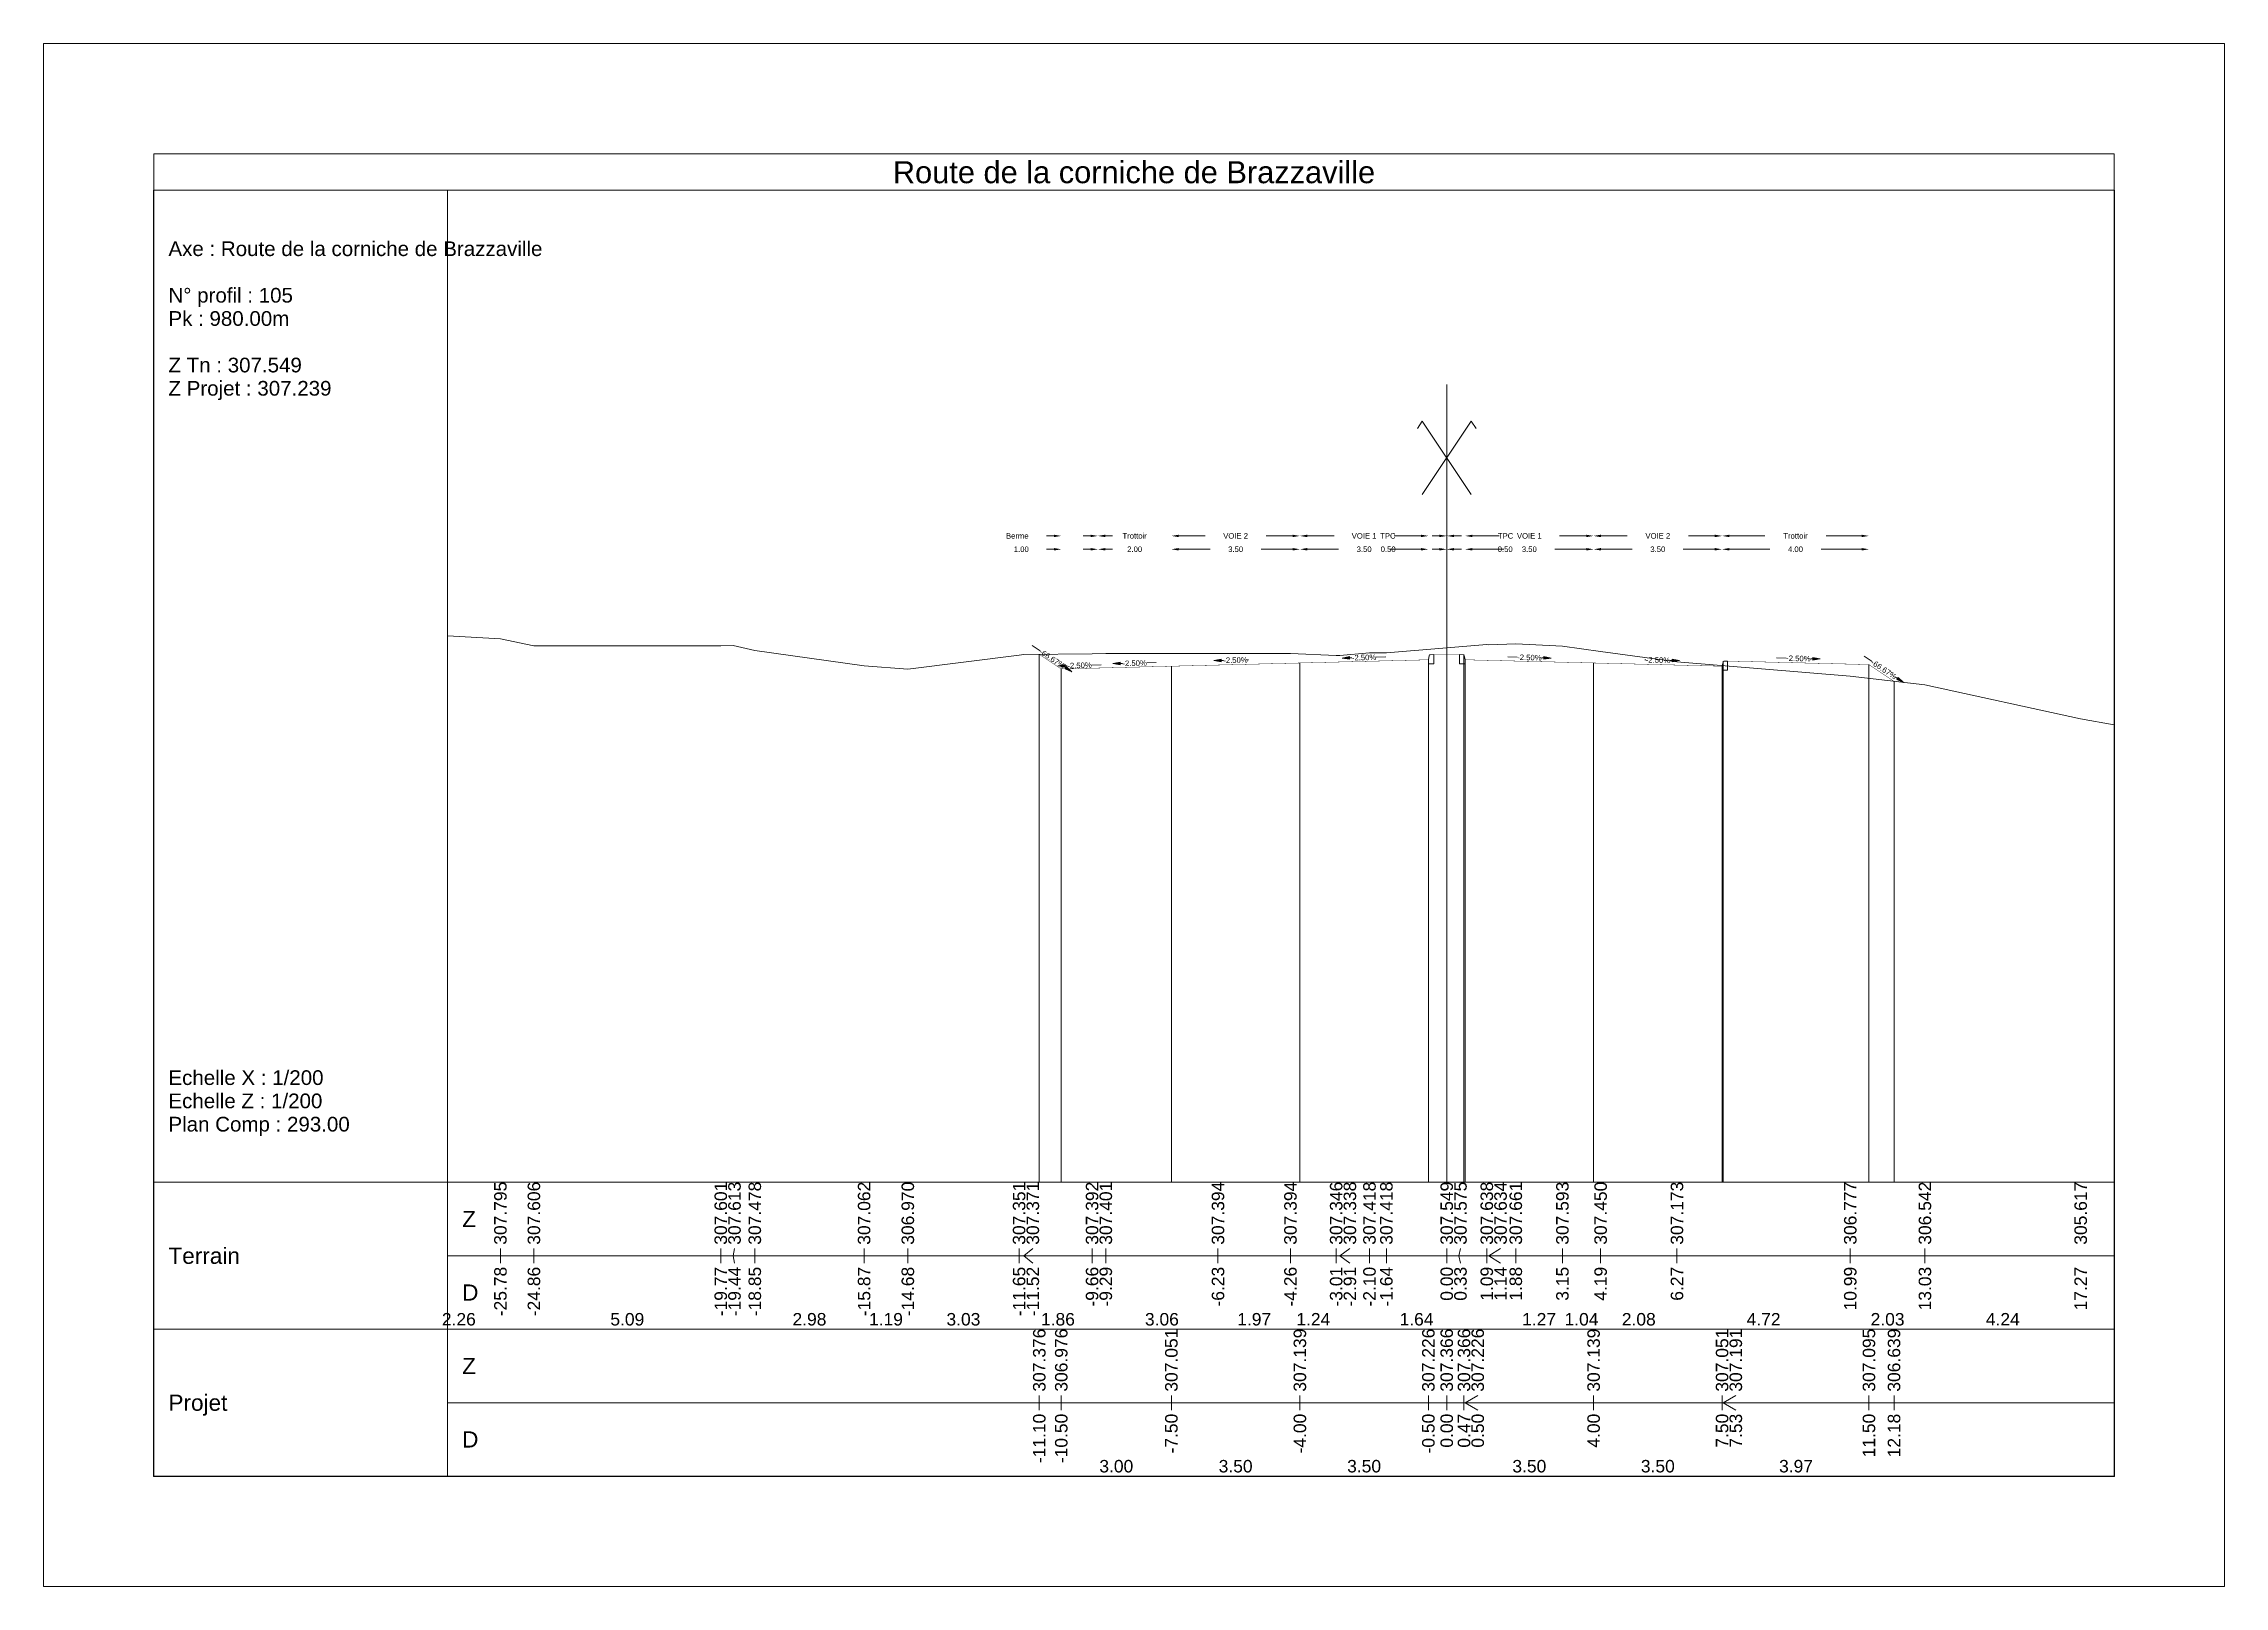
# Model space of a CAD drawing. Extents: x 0 to 74, y -372 to 1003.
# Drawn here: x 0 to 59.4, y -372.3 to -330.3 of the extents above; entities that cross this region are included whole.
import ezdxf
from ezdxf.enums import TextEntityAlignment as Align

# ---------------------------------------------------------------- set-up
doc = ezdxf.new("R2010")
doc.units = 0
doc.header["$LTSCALE"] = 2
doc.header["$PDSIZE"] = -0.004
doc.layers.get('0').update_dxf_attribs({"lineweight": 0})
for name, color, linetype, lineweight in [('Route - Profils type - PT DEB TRT BERME', 5, 'Continuous', 0), ('Route - Profils type - PT REM TRT', 5, 'Continuous', 0), ('Route - Route de la corniche de Brazzaville - PT - Cadre_P105', 7, 'Continuous', 0), ('Route - Route de la corniche de Brazzaville - PT - Terrain_P105', 5, 'Continuous', 0)]:
    doc.layers.add(name, color=color, linetype=linetype, lineweight=lineweight)
doc.styles.add('CadreTitre', font='arial.ttf', dxfattribs={"height": 0.003})
doc.styles.add('Cotation', font='arial.ttf')
doc.styles.add('CoteHor', font='arial.ttf', dxfattribs={"height": 0.0022})
doc.styles.add('CoteHorA', font='arial.ttf', dxfattribs={"height": 0.0022})
doc.styles.add('CoteTitre', font='arial.ttf', dxfattribs={"height": 0.0017})
doc.styles.add('CoteTitreA', font='arial.ttf', dxfattribs={"height": 0.0017})
doc.styles.add('CoteVert', font='arial.ttf', dxfattribs={"height": 0.0017})
doc.styles.add('CoteVertA', font='arial.ttf', dxfattribs={"height": 0.0017})
doc.styles.add('ProfilCartouche', font='arial.ttf', dxfattribs={"height": 0.002})
doc.dimstyles.new('BRAZZAVILLE', dxfattribs={"dimtxt": 0.15, "dimasz": 0.2, "dimexe": 0.5, "dimexo": 0.5, "dimgap": 0.5, "dimtad": 0, "dimzin": 0, "dimdsep": 46, "dimtxsty": 'Cotation', "dimsah": 1, "dimcen": 0.1, "dimse1": 1, "dimse2": 1, "dimclrd": 1, "dimclre": 256, "dimclrt": 1, "dimaunit": 2, "dimazin": 0, "dimtfac": 1, "dimtdec": 4, "dimtofl": 0, "dimtmove": 0, "dimatfit": 1, "dimfxl": 1, "dimtolj": 1, "dimtzin": 0, "dimlwd": 0, "dimlwe": 0, "dimarcsym": 0})

msp = doc.modelspace()

# ---------------------------------------------------------------- texts
at = {"color": 7, "style": 'CadreTitre'}
msp.add_text('Route de la corniche de Brazzaville', height=0.6, dxfattribs=at).set_placement((29.7, -333.53), align=Align.TOP_CENTER)
at = {"style": 'ProfilCartouche'}
for s, p in [('Axe : Route de la corniche de Brazzaville', (3.4, -335.913)), ('N° profil : 105', (3.4, -337.18)), ('Pk : 980.00m', (3.4, -337.813)), ('Z Tn : 307.549', (3.4, -339.08)), ('Z Projet : 307.239', (3.4, -339.713)), ('Echelle X : 1/200', (3.4, -358.48)), ('Echelle Z : 1/200', (3.4, -359.113)), ('Plan Comp : 293.00', (3.4, -359.747))]:
    msp.add_text(s, height=0.4, dxfattribs=at).set_placement(p, align=Align.MIDDLE_LEFT)
at = {"layer": 'Route - Route de la corniche de Brazzaville - PT - Cadre_P105', "color": 114, "style": 'CoteVert'}
for s, p in [('307.795', (12.442, -363.03)), ('307.606', (13.354, -363.03)), ('307.601', (18.444, -363.03)), ('307.613', (18.818, -363.03)), ('307.478', (19.371, -363.03)), ('307.062', (22.348, -363.03)), ('306.970', (23.539, -363.03)), ('307.351', (26.57, -363.03)), ('307.371', (26.944, -363.03)), ('307.392', (28.558, -363.03)), ('307.401', (28.932, -363.03)), ('307.394', (31.987, -363.03)), ('307.394', (33.961, -363.03)), ('307.346', (35.206, -363.03)), ('307.338', (35.58, -363.03)), ('307.418', (36.113, -363.03)), ('307.418', (36.574, -363.03)), ('307.549', (38.218, -363.03)), ('307.575', (38.592, -363.03)), ('307.638', (39.309, -363.03)), ('307.634', (39.683, -363.03)), ('307.661', (40.099, -363.03)), ('307.593', (41.369, -363.03)), ('307.450', (42.409, -363.03)), ('307.173', (44.489, -363.03)), ('306.777', (49.209, -363.03)), ('306.542', (51.243, -363.03)), ('305.617', (55.485, -363.03))]:
    msp.add_text(s, height=0.34, rotation=90, dxfattribs=at).set_placement(p, align=Align.MIDDLE_LEFT)
at = {"layer": 'Route - Route de la corniche de Brazzaville - PT - Cadre_P105', "color": 114, "style": 'CoteHor'}
for s, p in [('Z', (11.4, -362.33)), ('Terrain', (3.4, -363.33)), ('D', (11.4, -364.33))]:
    msp.add_text(s, height=0.44, dxfattribs=at).set_placement(p, align=Align.MIDDLE_LEFT)
at = {"layer": 'Route - Route de la corniche de Brazzaville - PT - Cadre_P105', "color": 114, "style": 'CoteVert'}
for s, p in [('-25.78', (12.442, -363.63)), ('-24.86', (13.354, -363.63)), ('-19.77', (18.444, -363.63)), ('-19.44', (18.818, -363.63)), ('-18.85', (19.371, -363.63)), ('-15.87', (22.348, -363.63)), ('-14.68', (23.539, -363.63)), ('-11.65', (26.57, -363.63)), ('-11.52', (26.944, -363.63)), ('-9.66', (28.558, -363.63)), ('-9.29', (28.932, -363.63)), ('-6.23', (31.987, -363.63)), ('-4.26', (33.961, -363.63)), ('-3.01', (35.206, -363.63)), ('-2.91', (35.58, -363.63)), ('-2.10', (36.113, -363.63)), ('-1.64', (36.574, -363.63)), ('0.00', (38.218, -363.63)), ('0.33', (38.592, -363.63)), ('1.09', (39.309, -363.63)), ('1.14', (39.683, -363.63)), ('1.88', (40.099, -363.63)), ('3.15', (41.369, -363.63)), ('4.19', (42.409, -363.63)), ('6.27', (44.489, -363.63)), ('10.99', (49.209, -363.63)), ('13.03', (51.243, -363.63)), ('17.27', (55.485, -363.63))]:
    msp.add_text(s, height=0.34, rotation=90, dxfattribs=at).set_placement(p, align=Align.MIDDLE_RIGHT)
at = {"layer": 'Route - Route de la corniche de Brazzaville - PT - Cadre_P105', "color": 114, "style": 'CoteTitre'}
for s, p in [('2.26', (11.31, -365.33)), ('5.09', (15.899, -365.33)), ('2.98', (20.86, -365.33)), ('1.19', (22.944, -365.33)), ('3.03', (25.054, -365.33)), ('1.86', (27.628, -365.33)), ('3.06', (30.46, -365.33)), ('1.97', (32.974, -365.33)), ('1.24', (34.584, -365.33)), ('1.64', (37.396, -365.33)), ('1.27', (40.734, -365.33)), ('1.04', (41.889, -365.33)), ('2.08', (43.449, -365.33)), ('4.72', (46.849, -365.33)), ('2.03', (50.226, -365.33)), ('4.24', (53.364, -365.33))]:
    msp.add_text(s, height=0.34, dxfattribs=at).set_placement(p, align=Align.BOTTOM_CENTER)
at = {"layer": 'Route - Route de la corniche de Brazzaville - PT - Cadre_P105', "color": 7, "style": 'CoteVertA'}
for s, p in [('307.376', (27.119, -367.03)), ('306.976', (27.718, -367.03)), ('307.051', (30.718, -367.03)), ('307.139', (34.218, -367.03)), ('307.226', (37.718, -367.03)), ('307.366', (38.218, -367.03)), ('307.366', (38.688, -367.03)), ('307.226', (39.062, -367.03)), ('307.139', (42.218, -367.03)), ('307.051', (45.718, -367.03)), ('307.191', (46.092, -367.03)), ('307.095', (49.718, -367.03)), ('306.639', (50.401, -367.03))]:
    msp.add_text(s, height=0.34, rotation=90, dxfattribs=at).set_placement(p, align=Align.MIDDLE_LEFT)
at = {"layer": 'Route - Route de la corniche de Brazzaville - PT - Cadre_P105', "color": 7, "style": 'CoteHorA'}
for s, p in [('Z', (11.4, -366.33)), ('Projet', (3.4, -367.33)), ('D', (11.4, -368.33))]:
    msp.add_text(s, height=0.44, dxfattribs=at).set_placement(p, align=Align.MIDDLE_LEFT)
at = {"layer": 'Route - Route de la corniche de Brazzaville - PT - Cadre_P105', "color": 7, "style": 'CoteVertA'}
for s, p in [('-11.10', (27.119, -367.63)), ('-10.50', (27.718, -367.63)), ('-7.50', (30.718, -367.63)), ('-4.00', (34.218, -367.63)), ('-0.50', (37.718, -367.63)), ('0.00', (38.218, -367.63)), ('0.47', (38.688, -367.63)), ('0.50', (39.062, -367.63)), ('4.00', (42.218, -367.63)), ('7.50', (45.718, -367.63)), ('7.53', (46.092, -367.63)), ('11.50', (49.718, -367.63)), ('12.18', (50.401, -367.63))]:
    msp.add_text(s, height=0.34, rotation=90, dxfattribs=at).set_placement(p, align=Align.MIDDLE_RIGHT)
at = {"layer": 'Route - Route de la corniche de Brazzaville - PT - Cadre_P105', "color": 7, "style": 'CoteTitreA'}
for s, p in [('3.00', (29.218, -369.33)), ('3.50', (32.468, -369.33)), ('3.50', (35.968, -369.33)), ('3.50', (40.468, -369.33)), ('3.50', (43.968, -369.33)), ('3.97', (47.733, -369.33))]:
    msp.add_text(s, height=0.34, dxfattribs=at).set_placement(p, align=Align.BOTTOM_CENTER)

# ---------------------------------------------------------------- blocks, each defined once
blk = doc.blocks.new('*D696')
at = {"layer": 'Defpoints', "color": 0, "transparency": 16777216}
for p in [(38.718, -344.091), (38.718, -344.096), (38.218, -347.091)]:
    blk.add_point(p, dxfattribs=at)
at = {"layer": 'Route - Profils type - PT REM TRT', "color": 1, "lineweight": 0, "transparency": 16777216}
for p, q in [((38.018, -344.096), (37.818, -344.096)), ((38.918, -344.096), (39.118, -344.096))]:
    blk.add_line(p, q, dxfattribs=at)
at = {"layer": 'Route - Profils type - PT REM TRT', "color": 1, "transparency": 16777216}
for points in [[(38.018, -344.062), (38.018, -344.129), (38.218, -344.096)], [(38.918, -344.062), (38.918, -344.129), (38.718, -344.096)]]:
    blk.add_solid(points, dxfattribs=at)
at = {"layer": 'Route - Profils type - PT REM TRT', "color": 1, "transparency": 16777216, "insert": (39.812, -344.096), "char_height": 0.15, "attachment_point": 5, "style": 'Cotation'}
blk.add_mtext('\\A1;0.50', dxfattribs=at)
blk = doc.blocks.new('*D697')
at = {"layer": 'Defpoints', "color": 0, "transparency": 16777216}
for p in [(38.718, -344.091), (42.218, -344.091), (42.218, -344.096)]:
    blk.add_point(p, dxfattribs=at)
at = {"layer": 'Route - Profils type - PT REM TRT', "color": 1, "lineweight": 0, "transparency": 16777216}
for p, q in [((38.918, -344.096), (39.773, -344.096)), ((42.018, -344.096), (41.162, -344.096))]:
    blk.add_line(p, q, dxfattribs=at)
at = {"layer": 'Route - Profils type - PT REM TRT', "color": 1, "transparency": 16777216}
for points in [[(38.918, -344.062), (38.918, -344.129), (38.718, -344.096)], [(42.018, -344.062), (42.018, -344.129), (42.218, -344.096)]]:
    blk.add_solid(points, dxfattribs=at)
at = {"layer": 'Route - Profils type - PT REM TRT', "color": 1, "transparency": 16777216, "insert": (40.468, -344.096), "char_height": 0.15, "attachment_point": 5, "style": 'Cotation'}
blk.add_mtext('\\A1;3.50', dxfattribs=at)
blk = doc.blocks.new('*D698')
at = {"layer": 'Defpoints', "color": 0, "transparency": 16777216}
for p in [(42.218, -344.091), (45.718, -344.091), (45.718, -344.096)]:
    blk.add_point(p, dxfattribs=at)
at = {"layer": 'Route - Profils type - PT REM TRT', "color": 1, "lineweight": 0, "transparency": 16777216}
for p, q in [((42.418, -344.096), (43.273, -344.096)), ((45.518, -344.096), (44.662, -344.096))]:
    blk.add_line(p, q, dxfattribs=at)
at = {"layer": 'Route - Profils type - PT REM TRT', "color": 1, "transparency": 16777216}
for points in [[(42.418, -344.062), (42.418, -344.129), (42.218, -344.096)], [(45.518, -344.062), (45.518, -344.129), (45.718, -344.096)]]:
    blk.add_solid(points, dxfattribs=at)
at = {"layer": 'Route - Profils type - PT REM TRT', "color": 1, "transparency": 16777216, "insert": (43.968, -344.096), "char_height": 0.15, "attachment_point": 5, "style": 'Cotation'}
blk.add_mtext('\\A1;3.50', dxfattribs=at)
blk = doc.blocks.new('*D699')
at = {"layer": 'Defpoints', "color": 0, "transparency": 16777216}
for p in [(45.718, -344.091), (49.718, -344.091), (49.718, -344.096)]:
    blk.add_point(p, dxfattribs=at)
at = {"layer": 'Route - Profils type - PT REM TRT', "color": 1, "lineweight": 0, "transparency": 16777216}
for p, q in [((45.918, -344.096), (47.02, -344.096)), ((49.518, -344.096), (48.415, -344.096))]:
    blk.add_line(p, q, dxfattribs=at)
at = {"layer": 'Route - Profils type - PT REM TRT', "color": 1, "transparency": 16777216}
for points in [[(45.918, -344.062), (45.918, -344.129), (45.718, -344.096)], [(49.518, -344.062), (49.518, -344.129), (49.718, -344.096)]]:
    blk.add_solid(points, dxfattribs=at)
at = {"layer": 'Route - Profils type - PT REM TRT', "color": 1, "transparency": 16777216, "insert": (47.718, -344.096), "char_height": 0.15, "attachment_point": 5, "style": 'Cotation'}
blk.add_mtext('\\A1;4.00', dxfattribs=at)
blk = doc.blocks.new('*D700')
at = {"layer": 'Defpoints', "color": 0, "transparency": 16777216}
for p in [(38.718, -343.732), (38.718, -344.291), (38.218, -347.091)]:
    blk.add_point(p, dxfattribs=at)
at = {"layer": 'Route - Profils type - PT REM TRT', "color": 1, "lineweight": 0, "transparency": 16777216}
for p, q in [((38.018, -343.732), (37.818, -343.732)), ((38.918, -343.732), (39.118, -343.732))]:
    blk.add_line(p, q, dxfattribs=at)
at = {"layer": 'Route - Profils type - PT REM TRT', "color": 1, "transparency": 16777216}
for points in [[(38.018, -343.699), (38.018, -343.765), (38.218, -343.732)], [(38.918, -343.699), (38.918, -343.765), (38.718, -343.732)]]:
    blk.add_solid(points, dxfattribs=at)
at = {"layer": 'Route - Profils type - PT REM TRT', "color": 1, "transparency": 16777216, "insert": (39.821, -343.732), "char_height": 0.15, "attachment_point": 5, "style": 'Cotation'}
blk.add_mtext('\\A1;TPC', dxfattribs=at)
blk = doc.blocks.new('*D701')
at = {"layer": 'Defpoints', "color": 0, "transparency": 16777216}
for p in [(42.218, -343.732), (38.718, -344.291), (42.218, -344.091)]:
    blk.add_point(p, dxfattribs=at)
at = {"layer": 'Route - Profils type - PT REM TRT', "color": 1, "lineweight": 0, "transparency": 16777216}
for p, q in [((38.918, -343.732), (39.65, -343.732)), ((42.018, -343.732), (41.286, -343.732))]:
    blk.add_line(p, q, dxfattribs=at)
at = {"layer": 'Route - Profils type - PT REM TRT', "color": 1, "transparency": 16777216}
for points in [[(38.918, -343.699), (38.918, -343.765), (38.718, -343.732)], [(42.018, -343.699), (42.018, -343.765), (42.218, -343.732)]]:
    blk.add_solid(points, dxfattribs=at)
at = {"layer": 'Route - Profils type - PT REM TRT', "color": 1, "transparency": 16777216, "insert": (40.468, -343.732), "char_height": 0.15, "attachment_point": 5, "style": 'Cotation'}
blk.add_mtext('\\A1;VOIE 1', dxfattribs=at)
blk = doc.blocks.new('*D702')
at = {"layer": 'Defpoints', "color": 0, "transparency": 16777216}
for p in [(45.718, -343.732), (42.218, -344.091), (45.718, -344.091)]:
    blk.add_point(p, dxfattribs=at)
at = {"layer": 'Route - Profils type - PT REM TRT', "color": 1, "lineweight": 0, "transparency": 16777216}
for p, q in [((42.418, -343.732), (43.136, -343.732)), ((45.518, -343.732), (44.8, -343.732))]:
    blk.add_line(p, q, dxfattribs=at)
at = {"layer": 'Route - Profils type - PT REM TRT', "color": 1, "transparency": 16777216}
for points in [[(42.418, -343.699), (42.418, -343.765), (42.218, -343.732)], [(45.518, -343.699), (45.518, -343.765), (45.718, -343.732)]]:
    blk.add_solid(points, dxfattribs=at)
at = {"layer": 'Route - Profils type - PT REM TRT', "color": 1, "transparency": 16777216, "insert": (43.968, -343.732), "char_height": 0.15, "attachment_point": 5, "style": 'Cotation'}
blk.add_mtext('\\A1;VOIE 2', dxfattribs=at)
blk = doc.blocks.new('*D703')
at = {"layer": 'Defpoints', "color": 0, "transparency": 16777216}
for p in [(49.718, -343.732), (45.718, -344.091), (49.718, -344.091)]:
    blk.add_point(p, dxfattribs=at)
at = {"layer": 'Route - Profils type - PT REM TRT', "color": 1, "lineweight": 0, "transparency": 16777216}
for p, q in [((45.918, -343.732), (46.887, -343.732)), ((49.518, -343.732), (48.549, -343.732))]:
    blk.add_line(p, q, dxfattribs=at)
at = {"layer": 'Route - Profils type - PT REM TRT', "color": 1, "transparency": 16777216}
for points in [[(45.918, -343.699), (45.918, -343.765), (45.718, -343.732)], [(49.518, -343.699), (49.518, -343.765), (49.718, -343.732)]]:
    blk.add_solid(points, dxfattribs=at)
at = {"layer": 'Route - Profils type - PT REM TRT', "color": 1, "transparency": 16777216, "insert": (47.718, -343.732), "char_height": 0.15, "attachment_point": 5, "style": 'Cotation'}
blk.add_mtext('\\A1;Trottoir', dxfattribs=at)
blk = doc.blocks.new('MENSURA_COTEPENTE_206')
at = {"layer": 'Route - Profils type - PT REM TRT', "linetype": 'Continuous', "lineweight": 0}
blk.add_hatch(color=1, dxfattribs=at).paths.add_polyline_path([(0.2043, -6.17379), (0.20531, -6.17364), (0.20431, -6.17344)])
at = {"layer": 'Route - Profils type - PT REM TRT', "color": 1, "linetype": 'Continuous', "lineweight": 0}
for p, q in [((0.2007, -6.17352), (0.1994, -6.17349)), ((0.20431, -6.17361), (0.20401, -6.1736))]:
    blk.add_line(p, q, dxfattribs=at)
at = {"layer": 'Route - Profils type - PT REM TRT', "color": 1, "linetype": 'Continuous', "lineweight": 0, "flags": 128}
blk.add_lwpolyline([(0.2043, -6.17379), (0.20531, -6.17364), (0.20431, -6.17344), (0.2043, -6.17379)], close=True, dxfattribs=at)
at = {"layer": 'Route - Profils type - PT REM TRT', "color": 1, "style": 'Cotation'}
blk.add_text('-2.50%', height=0.00075, rotation=358.5679, dxfattribs=at).set_placement((0.20235, -6.17356), align=Align.MIDDLE_CENTER)
blk = doc.blocks.new('MENSURA_COTEPENTE_207')
at = {"layer": 'Route - Profils type - PT REM TRT', "linetype": 'Continuous', "lineweight": 0}
blk.add_hatch(color=1, dxfattribs=at).paths.add_polyline_path([(0.22181, -6.17414), (0.22281, -6.17399), (0.22181, -6.17379)])
at = {"layer": 'Route - Profils type - PT REM TRT', "color": 1, "linetype": 'Continuous', "lineweight": 0}
for p, q in [((0.2182, -6.17387), (0.21806, -6.17387)), ((0.22181, -6.17396), (0.22151, -6.17396))]:
    blk.add_line(p, q, dxfattribs=at)
at = {"layer": 'Route - Profils type - PT REM TRT', "color": 1, "linetype": 'Continuous', "lineweight": 0, "flags": 128}
blk.add_lwpolyline([(0.22181, -6.17414), (0.22281, -6.17399), (0.22181, -6.17379), (0.22181, -6.17414)], close=True, dxfattribs=at)
at = {"layer": 'Route - Profils type - PT REM TRT', "color": 1, "style": 'Cotation'}
blk.add_text('-2.50%', height=0.00075, rotation=358.5679, dxfattribs=at).set_placement((0.21985, -6.17391), align=Align.MIDDLE_CENTER)
blk = doc.blocks.new('MENSURA_COTEPENTE_208')
at = {"layer": 'Route - Profils type - PT REM TRT', "linetype": 'Continuous', "lineweight": 0}
blk.add_hatch(color=1, dxfattribs=at).paths.add_polyline_path([(0.25239, -6.17656), (0.25332, -6.17697), (0.25258, -6.17627)])
at = {"layer": 'Route - Profils type - PT REM TRT', "color": 1, "linetype": 'Continuous', "lineweight": 0}
for p, q in [((0.24901, -6.1741), (0.24793, -6.17338)), ((0.25248, -6.17642), (0.25223, -6.17625))]:
    blk.add_line(p, q, dxfattribs=at)
at = {"layer": 'Route - Profils type - PT REM TRT', "color": 1, "linetype": 'Continuous', "lineweight": 0, "flags": 128}
blk.add_lwpolyline([(0.25239, -6.17656), (0.25332, -6.17697), (0.25258, -6.17627), (0.25239, -6.17656)], close=True, dxfattribs=at)
at = {"layer": 'Route - Profils type - PT REM TRT', "color": 1, "style": 'Cotation'}
blk.add_text('-66.67%', height=0.00075, rotation=326.3098, dxfattribs=at).set_placement((0.25062, -6.17518), align=Align.MIDDLE_CENTER)
blk = doc.blocks.new('MENSURA_COTEPENTE_209')
at = {"layer": 'Route - Profils type - PT REM TRT', "linetype": 'Continuous', "lineweight": 0}
blk.add_hatch(color=1, dxfattribs=at).paths.add_polyline_path([(0.24093, -6.17391), (0.24193, -6.17376), (0.24094, -6.17356)])
at = {"layer": 'Route - Profils type - PT REM TRT', "color": 1, "linetype": 'Continuous', "lineweight": 0}
for p, q in [((0.23732, -6.17365), (0.23602, -6.17361)), ((0.24093, -6.17374), (0.24063, -6.17373))]:
    blk.add_line(p, q, dxfattribs=at)
at = {"layer": 'Route - Profils type - PT REM TRT', "color": 1, "linetype": 'Continuous', "lineweight": 0, "flags": 128}
blk.add_lwpolyline([(0.24093, -6.17391), (0.24193, -6.17376), (0.24094, -6.17356), (0.24093, -6.17391)], close=True, dxfattribs=at)
at = {"layer": 'Route - Profils type - PT REM TRT', "color": 1, "style": 'Cotation'}
blk.add_text('-2.50%', height=0.00075, rotation=358.5679, dxfattribs=at).set_placement((0.23898, -6.17369), align=Align.MIDDLE_CENTER)
blk = doc.blocks.new('T2', base_point=(-6.713, 11.473))
at = {"linetype": 'Continuous', "flags": 128}
blk.add_lwpolyline([(-6.837, 11.703), (-6.863, 11.583), (-6.863, 11.473), (-6.713, 11.473), (-6.713, 11.723), (-6.818, 11.719, 0.339869)], format="xyb", close=True, dxfattribs=at)
blk = doc.blocks.new('T2__mirroredMSX', base_point=(-6.713, 11.473))
at = {"linetype": 'Continuous', "flags": 128}
blk.add_lwpolyline([(-6.837, 11.703), (-6.863, 11.583), (-6.863, 11.473), (-6.713, 11.473), (-6.713, 11.723), (-6.818, 11.719, 0.339869)], format="xyb", close=True, dxfattribs=at)
blk = doc.blocks.new('*D708')
at = {"layer": 'Defpoints', "color": 0, "transparency": 16777216}
for p in [(37.718, -344.091), (37.718, -344.096), (38.218, -347.091)]:
    blk.add_point(p, dxfattribs=at)
at = {"layer": 'Route - Profils type - PT DEB TRT BERME', "color": 1, "lineweight": 0, "transparency": 16777216}
for p, q in [((37.518, -344.096), (37.318, -344.096)), ((38.418, -344.096), (38.618, -344.096))]:
    blk.add_line(p, q, dxfattribs=at)
at = {"layer": 'Route - Profils type - PT DEB TRT BERME', "color": 1, "transparency": 16777216}
for points in [[(37.518, -344.062), (37.518, -344.129), (37.718, -344.096)], [(38.418, -344.062), (38.418, -344.129), (38.218, -344.096)]]:
    blk.add_solid(points, dxfattribs=at)
at = {"layer": 'Route - Profils type - PT DEB TRT BERME', "color": 1, "transparency": 16777216, "insert": (36.623, -344.096), "char_height": 0.15, "attachment_point": 5, "style": 'Cotation'}
blk.add_mtext('\\A1;0.50', dxfattribs=at)
blk = doc.blocks.new('*D709')
at = {"layer": 'Defpoints', "color": 0, "transparency": 16777216}
for p in [(34.218, -344.091), (34.218, -344.096), (37.718, -344.091)]:
    blk.add_point(p, dxfattribs=at)
at = {"layer": 'Route - Profils type - PT DEB TRT BERME', "color": 1, "lineweight": 0, "transparency": 16777216}
for p, q in [((34.418, -344.096), (35.273, -344.096)), ((37.518, -344.096), (36.662, -344.096))]:
    blk.add_line(p, q, dxfattribs=at)
at = {"layer": 'Route - Profils type - PT DEB TRT BERME', "color": 1, "transparency": 16777216}
for points in [[(34.418, -344.062), (34.418, -344.129), (34.218, -344.096)], [(37.518, -344.062), (37.518, -344.129), (37.718, -344.096)]]:
    blk.add_solid(points, dxfattribs=at)
at = {"layer": 'Route - Profils type - PT DEB TRT BERME', "color": 1, "transparency": 16777216, "insert": (35.968, -344.096), "char_height": 0.15, "attachment_point": 5, "style": 'Cotation'}
blk.add_mtext('\\A1;3.50', dxfattribs=at)
blk = doc.blocks.new('*D710')
at = {"layer": 'Defpoints', "color": 0, "transparency": 16777216}
for p in [(30.718, -344.091), (30.718, -344.096), (34.218, -344.091)]:
    blk.add_point(p, dxfattribs=at)
at = {"layer": 'Route - Profils type - PT DEB TRT BERME', "color": 1, "lineweight": 0, "transparency": 16777216}
for p, q in [((30.918, -344.096), (31.773, -344.096)), ((34.018, -344.096), (33.162, -344.096))]:
    blk.add_line(p, q, dxfattribs=at)
at = {"layer": 'Route - Profils type - PT DEB TRT BERME', "color": 1, "transparency": 16777216}
for points in [[(30.918, -344.062), (30.918, -344.129), (30.718, -344.096)], [(34.018, -344.062), (34.018, -344.129), (34.218, -344.096)]]:
    blk.add_solid(points, dxfattribs=at)
at = {"layer": 'Route - Profils type - PT DEB TRT BERME', "color": 1, "transparency": 16777216, "insert": (32.468, -344.096), "char_height": 0.15, "attachment_point": 5, "style": 'Cotation'}
blk.add_mtext('\\A1;3.50', dxfattribs=at)
blk = doc.blocks.new('*D711')
at = {"layer": 'Defpoints', "color": 0, "transparency": 16777216}
for p in [(37.718, -343.732), (37.718, -344.291), (38.218, -347.091)]:
    blk.add_point(p, dxfattribs=at)
at = {"layer": 'Route - Profils type - PT DEB TRT BERME', "color": 1, "lineweight": 0, "transparency": 16777216}
for p, q in [((37.518, -343.732), (37.318, -343.732)), ((38.418, -343.732), (38.618, -343.732))]:
    blk.add_line(p, q, dxfattribs=at)
at = {"layer": 'Route - Profils type - PT DEB TRT BERME', "color": 1, "transparency": 16777216}
for points in [[(37.518, -343.699), (37.518, -343.765), (37.718, -343.732)], [(38.418, -343.699), (38.418, -343.765), (38.218, -343.732)]]:
    blk.add_solid(points, dxfattribs=at)
at = {"layer": 'Route - Profils type - PT DEB TRT BERME', "color": 1, "transparency": 16777216, "insert": (36.615, -343.732), "char_height": 0.15, "attachment_point": 5, "style": 'Cotation'}
blk.add_mtext('\\A1;TPC', dxfattribs=at)
blk = doc.blocks.new('*D712')
at = {"layer": 'Defpoints', "color": 0, "transparency": 16777216}
for p in [(34.218, -343.732), (34.218, -344.091), (37.718, -344.291)]:
    blk.add_point(p, dxfattribs=at)
at = {"layer": 'Route - Profils type - PT DEB TRT BERME', "color": 1, "lineweight": 0, "transparency": 16777216}
for p, q in [((34.418, -343.732), (35.15, -343.732)), ((37.518, -343.732), (36.786, -343.732))]:
    blk.add_line(p, q, dxfattribs=at)
at = {"layer": 'Route - Profils type - PT DEB TRT BERME', "color": 1, "transparency": 16777216}
for points in [[(34.418, -343.699), (34.418, -343.765), (34.218, -343.732)], [(37.518, -343.699), (37.518, -343.765), (37.718, -343.732)]]:
    blk.add_solid(points, dxfattribs=at)
at = {"layer": 'Route - Profils type - PT DEB TRT BERME', "color": 1, "transparency": 16777216, "insert": (35.968, -343.732), "char_height": 0.15, "attachment_point": 5, "style": 'Cotation'}
blk.add_mtext('\\A1;VOIE 1', dxfattribs=at)
blk = doc.blocks.new('*D713')
at = {"layer": 'Defpoints', "color": 0, "transparency": 16777216}
for p in [(30.718, -343.732), (30.718, -344.091), (34.218, -344.091)]:
    blk.add_point(p, dxfattribs=at)
at = {"layer": 'Route - Profils type - PT DEB TRT BERME', "color": 1, "lineweight": 0, "transparency": 16777216}
for p, q in [((30.918, -343.732), (31.636, -343.732)), ((34.018, -343.732), (33.3, -343.732))]:
    blk.add_line(p, q, dxfattribs=at)
at = {"layer": 'Route - Profils type - PT DEB TRT BERME', "color": 1, "transparency": 16777216}
for points in [[(30.918, -343.699), (30.918, -343.765), (30.718, -343.732)], [(34.018, -343.699), (34.018, -343.765), (34.218, -343.732)]]:
    blk.add_solid(points, dxfattribs=at)
at = {"layer": 'Route - Profils type - PT DEB TRT BERME', "color": 1, "transparency": 16777216, "insert": (32.468, -343.732), "char_height": 0.15, "attachment_point": 5, "style": 'Cotation'}
blk.add_mtext('\\A1;VOIE 2', dxfattribs=at)
blk = doc.blocks.new('*D714')
at = {"layer": 'Defpoints', "color": 0, "transparency": 16777216}
for p in [(28.718, -343.732), (28.718, -344.091), (30.718, -344.091)]:
    blk.add_point(p, dxfattribs=at)
at = {"layer": 'Route - Profils type - PT DEB TRT BERME', "color": 1, "lineweight": 0, "transparency": 16777216}
for p, q in [((28.518, -343.732), (28.318, -343.732)), ((30.918, -343.732), (31.118, -343.732))]:
    blk.add_line(p, q, dxfattribs=at)
at = {"layer": 'Route - Profils type - PT DEB TRT BERME', "color": 1, "transparency": 16777216}
for points in [[(28.518, -343.699), (28.518, -343.765), (28.718, -343.732)], [(30.918, -343.699), (30.918, -343.765), (30.718, -343.732)]]:
    blk.add_solid(points, dxfattribs=at)
at = {"layer": 'Route - Profils type - PT DEB TRT BERME', "color": 1, "transparency": 16777216, "insert": (29.718, -343.732), "char_height": 0.15, "attachment_point": 5, "style": 'Cotation'}
blk.add_mtext('\\A1;Trottoir', dxfattribs=at)
blk = doc.blocks.new('*D715')
at = {"layer": 'Defpoints', "color": 0, "transparency": 16777216}
for p in [(27.718, -343.732), (27.718, -344.091), (28.718, -344.091)]:
    blk.add_point(p, dxfattribs=at)
at = {"layer": 'Route - Profils type - PT DEB TRT BERME', "color": 1, "lineweight": 0, "transparency": 16777216}
for p, q in [((27.518, -343.732), (27.318, -343.732)), ((28.918, -343.732), (29.118, -343.732))]:
    blk.add_line(p, q, dxfattribs=at)
at = {"layer": 'Route - Profils type - PT DEB TRT BERME', "color": 1, "transparency": 16777216}
for points in [[(27.518, -343.699), (27.518, -343.765), (27.718, -343.732)], [(28.918, -343.699), (28.918, -343.765), (28.718, -343.732)]]:
    blk.add_solid(points, dxfattribs=at)
at = {"layer": 'Route - Profils type - PT DEB TRT BERME', "color": 1, "transparency": 16777216, "insert": (26.521, -343.732), "char_height": 0.15, "attachment_point": 5, "style": 'Cotation'}
blk.add_mtext('\\A1;Berme', dxfattribs=at)
blk = doc.blocks.new('*D716')
at = {"layer": 'Defpoints', "color": 0, "transparency": 16777216}
for p in [(28.718, -344.091), (28.718, -344.096), (30.718, -344.091)]:
    blk.add_point(p, dxfattribs=at)
at = {"layer": 'Route - Profils type - PT DEB TRT BERME', "color": 1, "lineweight": 0, "transparency": 16777216}
for p, q in [((28.518, -344.096), (28.318, -344.096)), ((30.918, -344.096), (31.118, -344.096))]:
    blk.add_line(p, q, dxfattribs=at)
at = {"layer": 'Route - Profils type - PT DEB TRT BERME', "color": 1, "transparency": 16777216}
for points in [[(28.518, -344.062), (28.518, -344.129), (28.718, -344.096)], [(30.918, -344.062), (30.918, -344.129), (30.718, -344.096)]]:
    blk.add_solid(points, dxfattribs=at)
at = {"layer": 'Route - Profils type - PT DEB TRT BERME', "color": 1, "transparency": 16777216, "insert": (29.718, -344.096), "char_height": 0.15, "attachment_point": 5, "style": 'Cotation'}
blk.add_mtext('\\A1;2.00', dxfattribs=at)
blk = doc.blocks.new('*D717')
at = {"layer": 'Defpoints', "color": 0, "transparency": 16777216}
for p in [(27.718, -344.091), (27.718, -344.096), (28.718, -344.091)]:
    blk.add_point(p, dxfattribs=at)
at = {"layer": 'Route - Profils type - PT DEB TRT BERME', "color": 1, "lineweight": 0, "transparency": 16777216}
for p, q in [((27.518, -344.096), (27.318, -344.096)), ((28.918, -344.096), (29.118, -344.096))]:
    blk.add_line(p, q, dxfattribs=at)
at = {"layer": 'Route - Profils type - PT DEB TRT BERME', "color": 1, "transparency": 16777216}
for points in [[(27.518, -344.062), (27.518, -344.129), (27.718, -344.096)], [(28.918, -344.062), (28.918, -344.129), (28.718, -344.096)]]:
    blk.add_solid(points, dxfattribs=at)
at = {"layer": 'Route - Profils type - PT DEB TRT BERME', "color": 1, "transparency": 16777216, "insert": (26.63, -344.096), "char_height": 0.15, "attachment_point": 5, "style": 'Cotation'}
blk.add_mtext('\\A1;1.00', dxfattribs=at)
blk = doc.blocks.new('MENSURA_COTEPENTE_210')
at = {"layer": 'Route - Profils type - PT DEB TRT BERME', "linetype": 'Continuous', "lineweight": 0}
blk.add_hatch(color=1, dxfattribs=at).paths.add_polyline_path([(0.17787, -6.17379), (0.17687, -6.17364), (0.17787, -6.17344)])
at = {"layer": 'Route - Profils type - PT DEB TRT BERME', "color": 1, "linetype": 'Continuous', "lineweight": 0}
for p, q in [((0.17787, -6.17361), (0.17817, -6.1736)), ((0.18148, -6.17352), (0.18278, -6.17349))]:
    blk.add_line(p, q, dxfattribs=at)
at = {"layer": 'Route - Profils type - PT DEB TRT BERME', "color": 1, "linetype": 'Continuous', "lineweight": 0, "flags": 128}
blk.add_lwpolyline([(0.17787, -6.17379), (0.17687, -6.17364), (0.17787, -6.17344), (0.17787, -6.17379)], close=True, dxfattribs=at)
at = {"layer": 'Route - Profils type - PT DEB TRT BERME', "color": 1, "style": 'Cotation'}
blk.add_text('-2.50%', height=0.00075, rotation=-358.5679, dxfattribs=at).set_placement((0.17983, -6.17356), align=Align.MIDDLE_CENTER)
blk = doc.blocks.new('MENSURA_COTEPENTE_211')
at = {"layer": 'Route - Profils type - PT DEB TRT BERME', "linetype": 'Continuous', "lineweight": 0}
blk.add_hatch(color=1, dxfattribs=at).paths.add_polyline_path([(0.16037, -6.17414), (0.15937, -6.17399), (0.16036, -6.17379)])
at = {"layer": 'Route - Profils type - PT DEB TRT BERME', "color": 1, "linetype": 'Continuous', "lineweight": 0}
for p, q in [((0.16037, -6.17396), (0.16067, -6.17396)), ((0.16398, -6.17387), (0.16411, -6.17387))]:
    blk.add_line(p, q, dxfattribs=at)
at = {"layer": 'Route - Profils type - PT DEB TRT BERME', "color": 1, "linetype": 'Continuous', "lineweight": 0, "flags": 128}
blk.add_lwpolyline([(0.16037, -6.17414), (0.15937, -6.17399), (0.16036, -6.17379), (0.16037, -6.17414)], close=True, dxfattribs=at)
at = {"layer": 'Route - Profils type - PT DEB TRT BERME', "color": 1, "style": 'Cotation'}
blk.add_text('-2.50%', height=0.00075, rotation=-358.5679, dxfattribs=at).set_placement((0.16232, -6.17391), align=Align.MIDDLE_CENTER)
blk = doc.blocks.new('MENSURA_COTEPENTE_212')
at = {"layer": 'Route - Profils type - PT DEB TRT BERME', "linetype": 'Continuous', "lineweight": 0}
blk.add_hatch(color=1, dxfattribs=at).paths.add_polyline_path([(0.13931, -6.17483), (0.14004, -6.17553), (0.13911, -6.17512)])
at = {"layer": 'Route - Profils type - PT DEB TRT BERME', "color": 1, "linetype": 'Continuous', "lineweight": 0}
for p, q in [((0.13574, -6.17266), (0.13465, -6.17194)), ((0.13921, -6.17498), (0.13896, -6.17481))]:
    blk.add_line(p, q, dxfattribs=at)
at = {"layer": 'Route - Profils type - PT DEB TRT BERME', "color": 1, "linetype": 'Continuous', "lineweight": 0, "flags": 128}
blk.add_lwpolyline([(0.13931, -6.17483), (0.14004, -6.17553), (0.13911, -6.17512), (0.13931, -6.17483)], close=True, dxfattribs=at)
at = {"layer": 'Route - Profils type - PT DEB TRT BERME', "color": 1, "style": 'Cotation'}
blk.add_text('-66.67%', height=0.00075, rotation=-33.6902, dxfattribs=at).set_placement((0.13735, -6.17373), align=Align.MIDDLE_CENTER)
blk = doc.blocks.new('MENSURA_COTEPENTE_213')
at = {"layer": 'Route - Profils type - PT DEB TRT BERME', "linetype": 'Continuous', "lineweight": 0}
blk.add_hatch(color=1, dxfattribs=at).paths.add_polyline_path([(0.14662, -6.17455), (0.14562, -6.1744), (0.14662, -6.1742)])
at = {"layer": 'Route - Profils type - PT DEB TRT BERME', "color": 1, "linetype": 'Continuous', "lineweight": 0}
for p, q in [((0.14662, -6.17437), (0.14692, -6.17437)), ((0.15023, -6.17428), (0.15153, -6.17425))]:
    blk.add_line(p, q, dxfattribs=at)
at = {"layer": 'Route - Profils type - PT DEB TRT BERME', "color": 1, "linetype": 'Continuous', "lineweight": 0, "flags": 128}
blk.add_lwpolyline([(0.14662, -6.17455), (0.14562, -6.1744), (0.14662, -6.1742), (0.14662, -6.17455)], close=True, dxfattribs=at)
at = {"layer": 'Route - Profils type - PT DEB TRT BERME', "color": 1, "style": 'Cotation'}
blk.add_text('-2.50%', height=0.00075, rotation=-358.5679, dxfattribs=at).set_placement((0.14858, -6.17433), align=Align.MIDDLE_CENTER)
blk = doc.blocks.new('MENSURA_COTEPENTE_214')
at = {"layer": 'Route - Profils type - PT DEB TRT BERME', "linetype": 'Continuous', "lineweight": 0}
blk.add_hatch(color=1, dxfattribs=at).paths.add_polyline_path([(0.13913, -6.17486), (0.13812, -6.17471), (0.13912, -6.17451)])
at = {"layer": 'Route - Profils type - PT DEB TRT BERME', "color": 1, "linetype": 'Continuous', "lineweight": 0}
for p, q in [((0.14273, -6.17459), (0.14403, -6.17456)), ((0.13912, -6.17468), (0.13942, -6.17468))]:
    blk.add_line(p, q, dxfattribs=at)
at = {"layer": 'Route - Profils type - PT DEB TRT BERME', "color": 1, "linetype": 'Continuous', "lineweight": 0, "flags": 128}
blk.add_lwpolyline([(0.13913, -6.17486), (0.13812, -6.17471), (0.13912, -6.17451), (0.13913, -6.17486)], close=True, dxfattribs=at)
at = {"layer": 'Route - Profils type - PT DEB TRT BERME', "color": 1, "style": 'Cotation'}
blk.add_text('-2.50%', height=0.00075, rotation=-358.5679, dxfattribs=at).set_placement((0.14108, -6.17463), align=Align.MIDDLE_CENTER)

# ---------------------------------------------------------------- dimensions: what is measured, and where the dimension line sits
at = {"layer": 'Route - Profils type - PT DEB TRT BERME'}
for base, p1, p2, text, picture, middle in [((27.718, -343.732), (28.718, -344.091), (27.718, -344.091), 'Berme', '*D715', (26.521, -343.732)), ((28.718, -343.732), (30.718, -344.091), (28.718, -344.091), 'Trottoir', '*D714', (29.718, -343.732)), ((30.718, -343.732), (34.218, -344.091), (30.718, -344.091), 'VOIE 2', '*D713', (32.468, -343.732)), ((34.218, -343.732), (37.718, -344.291), (34.218, -344.091), 'VOIE 1', '*D712', (35.968, -343.732)), ((37.718, -343.732), (38.218, -347.091), (37.718, -344.291), 'TPC', '*D711', (36.615, -343.732)), ((27.718, -344.096), (28.718, -344.091), (27.718, -344.091), '1.00', '*D717', (26.63, -344.096)), ((28.718, -344.096), (30.718, -344.091), (28.718, -344.091), '2.00', '*D716', (29.718, -344.096)), ((30.718, -344.096), (34.218, -344.091), (30.718, -344.091), '3.50', '*D710', (32.468, -344.096)), ((34.218, -344.096), (37.718, -344.091), (34.218, -344.091), '3.50', '*D709', (35.968, -344.096)), ((37.718, -344.096), (38.218, -347.091), (37.718, -344.091), '0.50', '*D708', (36.623, -344.096))]:
    dim = msp.add_linear_dim(base=base, p1=p1, p2=p2, text=text, dimstyle='BRAZZAVILLE', override={"dimscale": 1, "dimclrt": 1}, dxfattribs=at)
    dim.commit()
    dim.dimension.update_dxf_attribs({"geometry": picture, "text_midpoint": middle})
at = {"layer": 'Route - Profils type - PT REM TRT'}
for base, p1, p2, text, picture, middle in [((38.718, -343.732), (38.218, -347.091), (38.718, -344.291), 'TPC', '*D700', (39.821, -343.732)), ((42.218, -343.732), (38.718, -344.291), (42.218, -344.091), 'VOIE 1', '*D701', (40.468, -343.732)), ((45.718, -343.732), (42.218, -344.091), (45.718, -344.091), 'VOIE 2', '*D702', (43.968, -343.732)), ((49.718, -343.732), (45.718, -344.091), (49.718, -344.091), 'Trottoir', '*D703', (47.718, -343.732)), ((38.718, -344.096), (38.218, -347.091), (38.718, -344.091), '0.50', '*D696', (39.812, -344.096)), ((42.218, -344.096), (38.718, -344.091), (42.218, -344.091), '3.50', '*D697', (40.468, -344.096)), ((45.718, -344.096), (42.218, -344.091), (45.718, -344.091), '3.50', '*D698', (43.968, -344.096)), ((49.718, -344.096), (45.718, -344.091), (49.718, -344.091), '4.00', '*D699', (47.718, -344.096))]:
    dim = msp.add_linear_dim(base=base, p1=p1, p2=p2, text=text, dimstyle='BRAZZAVILLE', override={"dimscale": 1, "dimclrt": 1}, dxfattribs=at)
    dim.commit()
    dim.dimension.update_dxf_attribs({"geometry": picture, "text_midpoint": middle})

# ---------------------------------------------------------------- linework, layer by layer
at = {"flags": 128}
for points in [[(0, -372.33), (0, -330.33), (59.4, -330.33), (59.4, -372.33)], [(3, -369.33), (3, -333.33), (56.4, -333.33), (56.4, -369.33)]]:
    msp.add_lwpolyline(points, close=True, dxfattribs=at)
at = {"layer": 'Route - Profils type - PT DEB TRT BERME', "color": 1, "linetype": 'Continuous', "flags": 128}
msp.add_lwpolyline([(38.218, -346.964, 0.01, 0.01, 0), (37.868, -346.964, 0.01, 0.01, 0), (37.748, -346.964, 0.01, 0.01, 0), (37.718, -347.104, 0.01, 0.01, 0), (34.218, -347.191, 0.01, 0.01, 0), (30.718, -347.279, 0.01, 0.01, 0), (27.718, -347.354, 0.01, 0.01, 0), (27.119, -346.954, 0.01, 0.01, 0)], format="xyseb", dxfattribs=at)
at = {"layer": 'Route - Profils type - PT REM TRT', "color": 1, "linetype": 'Continuous', "flags": 128}
msp.add_lwpolyline([(38.218, -346.964, 0.01, 0.01, 0), (38.568, -346.964, 0.01, 0.01, 0), (38.688, -346.964, 0.01, 0.01, 0), (38.718, -347.104, 0.01, 0.01, 0), (42.218, -347.191, 0.01, 0.01, 0), (45.718, -347.279, 0.01, 0.01, 0), (45.748, -347.139, 0.01, 0.01, 0), (45.868, -347.139, 0.01, 0.01, 0), (49.718, -347.235, 0.01, 0.01, 0), (50.401, -347.691, 0.01, 0.01, 0)], format="xyseb", dxfattribs=at)
at = {"layer": 'Route - Route de la corniche de Brazzaville - PT - Cadre_P105', "color": 7, "linetype": 'Continuous'}
for p, q in [((11, -334.33), (11, -369.33)), ((38.218, -343.608), (38.218, -339.608)), ((37.418, -340.808), (37.551, -340.608)), ((38.884, -342.608), (37.551, -340.608)), ((37.551, -342.608), (38.884, -340.608)), ((39.018, -340.808), (38.884, -340.608)), ((38.218, -361.33), (38.218, -343.608)), ((27.119, -361.33), (27.119, -346.954)), ((27.119, -361.33), (27.119, -346.954)), ((27.718, -361.33), (27.718, -347.354)), ((27.718, -361.33), (27.718, -347.354)), ((30.718, -361.33), (30.718, -347.279)), ((30.718, -361.33), (30.718, -347.279)), ((34.218, -361.33), (34.218, -347.191)), ((34.218, -361.33), (34.218, -347.191)), ((37.718, -361.33), (37.718, -347.104)), ((37.718, -361.33), (37.718, -347.104)), ((38.218, -361.33), (38.218, -346.964)), ((38.218, -361.33), (38.218, -346.964)), ((38.688, -361.33), (38.688, -346.964)), ((38.688, -361.33), (38.688, -346.964)), ((38.718, -361.33), (38.718, -347.104)), ((38.718, -361.33), (38.718, -347.104)), ((42.218, -361.33), (42.218, -347.191)), ((42.218, -361.33), (42.218, -347.191)), ((45.718, -361.33), (45.718, -347.279)), ((45.718, -361.33), (45.718, -347.279)), ((45.748, -361.33), (45.748, -347.139)), ((45.748, -361.33), (45.748, -347.139)), ((49.718, -361.33), (49.718, -347.235)), ((49.718, -361.33), (49.718, -347.235)), ((50.401, -361.33), (50.401, -347.691)), ((50.401, -361.33), (50.401, -347.691)), ((56.4, -361.33), (3, -361.33)), ((56.4, -363.33), (11, -363.33)), ((56.4, -365.33), (3, -365.33)), ((56.4, -365.33), (3, -365.33)), ((56.4, -365.33), (3, -365.33)), ((56.4, -365.33), (3, -365.33)), ((56.4, -365.33), (3, -365.33)), ((56.4, -365.33), (3, -365.33)), ((56.4, -365.33), (3, -365.33)), ((56.4, -367.33), (11, -367.33)), ((27.119, -367.13), (27.119, -367.33)), ((27.119, -367.53), (27.119, -367.33)), ((27.718, -367.13), (27.718, -367.33)), ((27.718, -367.53), (27.718, -367.33)), ((30.718, -367.13), (30.718, -367.33)), ((30.718, -367.53), (30.718, -367.33)), ((34.218, -367.13), (34.218, -367.33)), ((34.218, -367.53), (34.218, -367.33)), ((37.718, -367.13), (37.718, -367.33)), ((37.718, -367.53), (37.718, -367.33)), ((38.218, -367.13), (38.218, -367.33)), ((38.218, -367.53), (38.218, -367.33)), ((38.688, -367.13), (38.688, -367.33)), ((38.688, -367.53), (38.688, -367.33)), ((39.062, -367.13), (38.718, -367.33)), ((39.062, -367.53), (38.718, -367.33)), ((42.218, -367.13), (42.218, -367.33)), ((42.218, -367.53), (42.218, -367.33)), ((45.718, -367.13), (45.718, -367.33)), ((45.718, -367.53), (45.718, -367.33)), ((46.092, -367.13), (45.748, -367.33)), ((46.092, -367.53), (45.748, -367.33)), ((49.718, -367.13), (49.718, -367.33)), ((49.718, -367.53), (49.718, -367.33)), ((50.401, -367.13), (50.401, -367.33)), ((50.401, -367.53), (50.401, -367.33)), ((56.4, -369.33), (3, -369.33)), ((56.4, -369.33), (3, -369.33)), ((56.4, -369.33), (3, -369.33)), ((56.4, -369.33), (3, -369.33)), ((56.4, -369.33), (3, -369.33)), ((56.4, -369.33), (3, -369.33))]:
    msp.add_line(p, q, dxfattribs=at)
at = {"layer": 'Route - Route de la corniche de Brazzaville - PT - Cadre_P105', "color": 114, "linetype": 'Continuous'}
for p, q in [((12.442, -363.13), (12.442, -363.33)), ((12.442, -363.53), (12.442, -363.33)), ((13.354, -363.13), (13.354, -363.33)), ((13.354, -363.53), (13.354, -363.33)), ((18.444, -363.13), (18.444, -363.33)), ((18.444, -363.53), (18.444, -363.33)), ((18.818, -363.13), (18.781, -363.33)), ((18.818, -363.53), (18.781, -363.33)), ((19.371, -363.13), (19.371, -363.33)), ((19.371, -363.53), (19.371, -363.33)), ((22.348, -363.13), (22.348, -363.33)), ((22.348, -363.53), (22.348, -363.33)), ((23.539, -363.13), (23.539, -363.33)), ((23.539, -363.53), (23.539, -363.33)), ((26.57, -363.13), (26.57, -363.33)), ((26.57, -363.53), (26.57, -363.33)), ((26.944, -363.13), (26.697, -363.33)), ((26.944, -363.53), (26.697, -363.33)), ((28.558, -363.13), (28.558, -363.33)), ((28.558, -363.53), (28.558, -363.33)), ((28.932, -363.13), (28.932, -363.33)), ((28.932, -363.53), (28.932, -363.33)), ((31.987, -363.13), (31.987, -363.33)), ((31.987, -363.53), (31.987, -363.33)), ((33.961, -363.13), (33.961, -363.33)), ((33.961, -363.53), (33.961, -363.33)), ((35.206, -363.13), (35.206, -363.33)), ((35.206, -363.53), (35.206, -363.33)), ((35.58, -363.13), (35.31, -363.33)), ((35.58, -363.53), (35.31, -363.33)), ((36.113, -363.13), (36.113, -363.33)), ((36.113, -363.53), (36.113, -363.33)), ((36.574, -363.13), (36.574, -363.33)), ((36.574, -363.53), (36.574, -363.33)), ((38.218, -363.13), (38.218, -363.33)), ((38.218, -363.53), (38.218, -363.33)), ((38.592, -363.13), (38.544, -363.33)), ((38.592, -363.53), (38.544, -363.33)), ((39.309, -363.13), (39.309, -363.33)), ((39.309, -363.53), (39.309, -363.33)), ((39.683, -363.13), (39.361, -363.33)), ((39.683, -363.53), (39.361, -363.33)), ((40.099, -363.13), (40.099, -363.33)), ((40.099, -363.53), (40.099, -363.33)), ((41.369, -363.13), (41.369, -363.33)), ((41.369, -363.53), (41.369, -363.33)), ((42.409, -363.13), (42.409, -363.33)), ((42.409, -363.53), (42.409, -363.33)), ((44.489, -363.13), (44.489, -363.33)), ((44.489, -363.53), (44.489, -363.33)), ((49.209, -363.13), (49.209, -363.33)), ((49.209, -363.53), (49.209, -363.33)), ((51.243, -363.13), (51.243, -363.33)), ((51.243, -363.53), (51.243, -363.33))]:
    msp.add_line(p, q, dxfattribs=at)
at = {"layer": 'Route - Route de la corniche de Brazzaville - PT - Cadre_P105', "flags": 128}
msp.add_lwpolyline([(2.99, -369.34), (2.99, -334.32), (56.41, -334.32), (56.41, -369.34)], close=True, dxfattribs=at)
at = {"layer": 'Route - Route de la corniche de Brazzaville - PT - Terrain_P105', "color": 114, "linetype": 'Continuous', "flags": 128}
msp.add_lwpolyline([(11, -346.454), (12.442, -346.535), (13.354, -346.724), (18.444, -346.729), (18.781, -346.717), (19.371, -346.852), (22.348, -347.268), (23.539, -347.36), (26.57, -346.979), (26.697, -346.959), (28.558, -346.938), (28.932, -346.929), (31.987, -346.936), (33.961, -346.936), (35.206, -346.984), (35.31, -346.992), (36.113, -346.912), (36.574, -346.912), (38.218, -346.781), (38.544, -346.755), (39.309, -346.692), (39.361, -346.696), (40.099, -346.669), (41.369, -346.737), (42.409, -346.88), (44.489, -347.157), (49.209, -347.553), (51.243, -347.788), (55.485, -348.713), (56.4, -348.875)], dxfattribs=at)
msp.add_lwpolyline([(11, -346.454), (12.442, -346.535), (13.354, -346.724), (18.444, -346.729), (18.781, -346.717), (19.371, -346.852), (22.348, -347.268), (23.539, -347.36), (26.57, -346.979), (26.697, -346.959), (28.558, -346.938), (28.932, -346.929), (31.987, -346.936), (33.961, -346.936), (35.206, -346.984), (35.31, -346.992), (36.113, -346.912), (36.574, -346.912), (38.218, -346.781), (38.544, -346.755), (39.309, -346.692), (39.361, -346.696), (40.099, -346.669), (41.369, -346.737), (42.409, -346.88), (44.489, -347.157), (49.209, -347.553), (51.243, -347.788), (55.485, -348.713), (56.4, -348.875)], dxfattribs=at)

# ---------------------------------------------------------------- block references
at = {"layer": 'Route - Profils type - PT DEB TRT BERME', "xscale": 200, "yscale": 200, "zscale": 200}
for name in ['MENSURA_COTEPENTE_212', 'MENSURA_COTEPENTE_214', 'MENSURA_COTEPENTE_213', 'MENSURA_COTEPENTE_211', 'MENSURA_COTEPENTE_210']:
    msp.add_blockref(name, (0, 887.67), dxfattribs=at)
at = {"layer": 'Route - Profils type - PT DEB TRT BERME', "zscale": 200}
msp.add_blockref('T2', (37.868, -347.214), dxfattribs=at)
at = {"layer": 'Route - Profils type - PT REM TRT', "xscale": -1, "zscale": 200}
msp.add_blockref('T2__mirroredMSX', (38.568, -347.214), dxfattribs=at)
at = {"layer": 'Route - Profils type - PT REM TRT', "xscale": 200, "yscale": 200, "zscale": 200}
for name in ['MENSURA_COTEPENTE_206', 'MENSURA_COTEPENTE_207', 'MENSURA_COTEPENTE_209', 'MENSURA_COTEPENTE_208']:
    msp.add_blockref(name, (0, 887.67), dxfattribs=at)
at = {"layer": 'Route - Profils type - PT REM TRT', "zscale": 200}
msp.add_blockref('T2', (45.868, -347.389), dxfattribs=at)

msp.set_redraw_order([(e.dxf.handle, doc.entitydb.next_handle()) for e in msp.query("TEXT MTEXT ATTDEF DIMENSION ARC_DIMENSION")])  # texts and dimensions are drawn at this point

doc.saveas('drawing.dxf')
